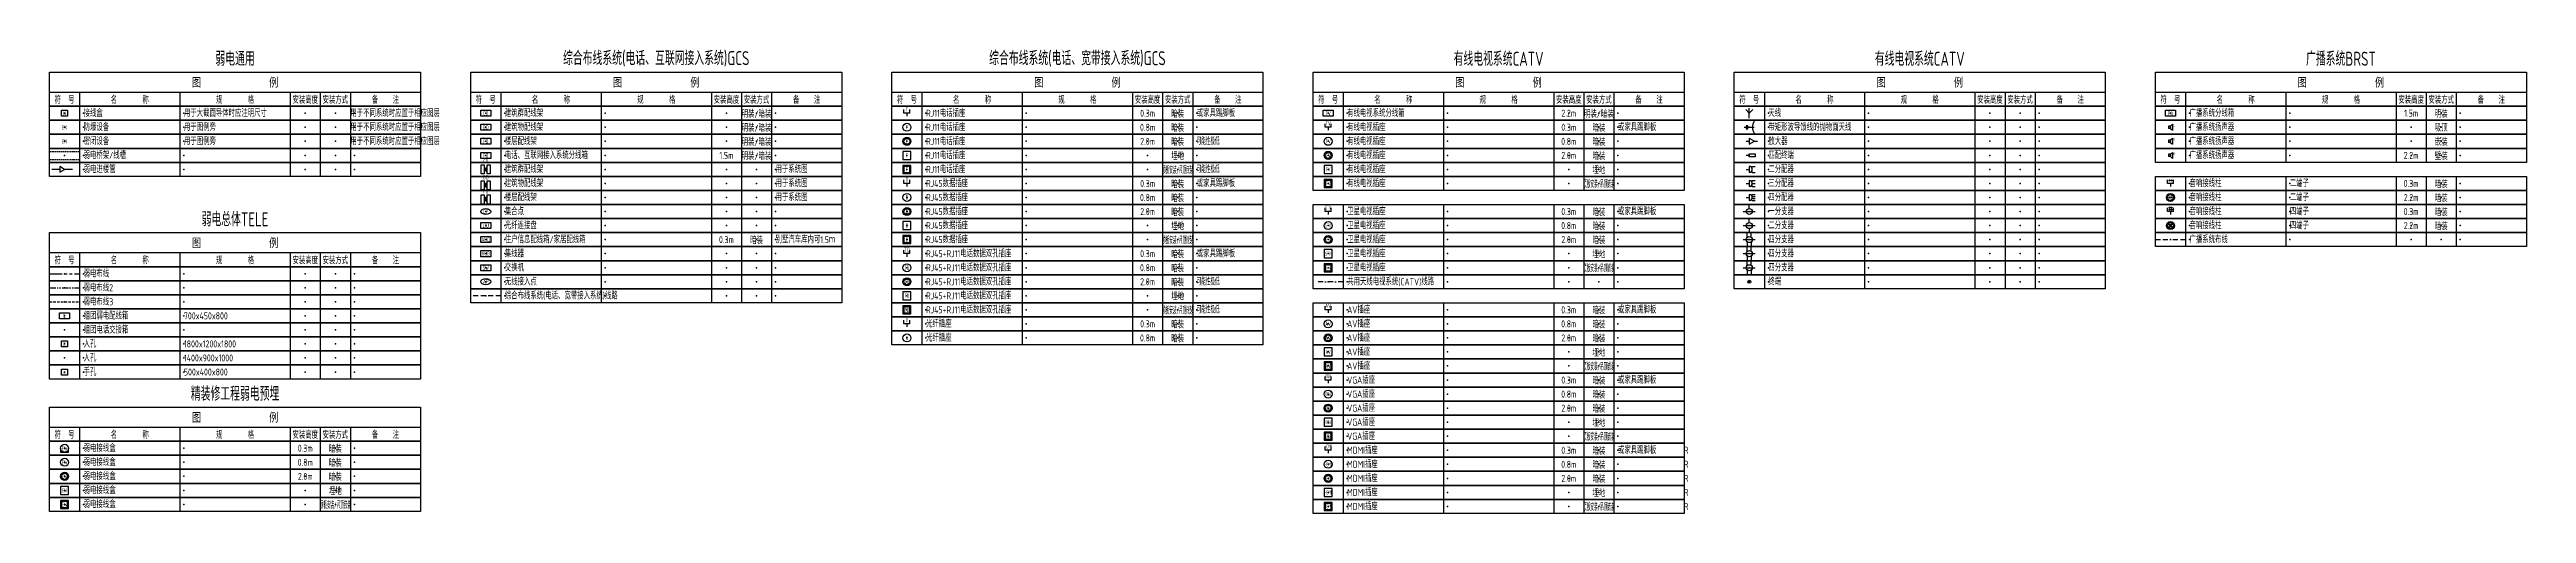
# Model space of a CAD drawing. Header units: millimetres. Extents: x -1040173 to 349982, y -145921 to 298175.
# Drawn here: x -587118 to -463618, y -104386 to -81261 of the extents above; entities that cross this region are included whole.
import ezdxf
from ezdxf.enums import TextEntityAlignment as Align

# ---------------------------------------------------------------- set-up
doc = ezdxf.new("R2010")
doc.units = ezdxf.units.MM
doc.header["$LTSCALE"] = 500
doc.header["$MEASUREMENT"] = 0
for name, pattern in [('BORDER', [1.75, 0.5, -0.25, 0.5, -0.25, 0, -0.25]), ('DASHDOT', [1, 0.5, -0.25, 0, -0.25]), ('DASHED', [0.75, 0.5, -0.25]), ('HIDDEN', [0.375, 0.25, -0.125]), ('HIDDEN2', [0.1875, 0.125, -0.0625]), ('PHANTOM', [2.5, 1.25, -0.25, 0.25, -0.25, 0.25, -0.25]), ('PHANTOM2', [1.25, 0.625, -0.125, 0.125, -0.125, 0.125, -0.125])]:
    doc.linetypes.add(name, pattern=pattern)
doc.layers.get('0').update_dxf_attribs({"color": 255, "linetype": 'CONTINUOUS'})
for name, color, linetype in [('E-BRST-DEVC', 3, 'CONTINUOUS'), ('E-BRST-WIRE', 2, 'BORDER'), ('E-CATV-DEVC', 3, 'CONTINUOUS'), ('E-CATV-EQPM', 3, 'CONTINUOUS'), ('E-CATV-WIRE', 4, 'DASHDOT'), ('E-GCS-DEVC', 3, 'CONTINUOUS'), ('E-GCS-EQPM', 3, 'CONTINUOUS'), ('E-GCS-WIRE', 4, 'DASHED'), ('E-IAS-EQPM', 2, 'CONTINUOUS'), ('E-REQU-EMBD', 90, 'CONTINUOUS'), ('E-TELE-CMTB', 3, 'HIDDEN2'), ('E-TELE-DEVC', 3, 'CONTINUOUS'), ('E-TELE-EQPM', 3, 'CONTINUOUS'), ('E-TELE-WELL', 42, 'CONTINUOUS'), ('E-TELE-WIRE', 4, 'PHANTOM'), ('E-TELE-WIRE2', 4, 'PHANTOM2'), ('E-TELE-WIRE3', 4, 'HIDDEN'), ('E-UNIV-DIAG', 2, 'CONTINUOUS'), ('E-UNIV-EL', 140, 'CONTINUOUS'), ('E-UNIV-NOTE', 6, 'CONTINUOUS'), ('E-VSCS-DEVC', 3, 'CONTINUOUS')]:
    doc.layers.add(name, color=color, linetype=linetype)
doc.styles.add('TH-STYLE3', font='tssdeng.shx', dxfattribs={"width": 0.7, "bigfont": 'tssdchn.shx'})

msp = doc.modelspace()

# ---------------------------------------------------------------- texts
at = {"layer": 'E-TELE-DEVC', "style": 'TH-STYLE3', "width": 0.7}
for s, p in [('EX', (-586368, -85136)), ('EN', (-586368, -85836))]:
    msp.add_text(s, height=200, dxfattribs=at).set_placement(p, align=Align.MIDDLE)
at = {"layer": 'E-UNIV-NOTE', "style": 'TH-STYLE3'}
for s, height, width, p in [('弱电通用', 700, 0.7, (-577868, -81686)), ('综合布线系统(电话、互联网接入系统)GCS', 700, 0.7, (-556868, -81686)), ('综合布线系统(电话、宽带接入系统)GCS', 700, 0.7, (-535868, -81686)), ('有线电视系统CATV', 700, 0.7, (-514868, -81686)), ('有线电视系统CATV', 700, 0.7, (-493868, -81686)), ('广播系统BRST', 700, 0.7, (-472868, -81686)), ('明装/暗装', 350, 0.7, (-551868, -84436)), ('明装/暗装', 350, 0.7, (-551868, -85136)), ('0.8m', 350, 0.7, (-532368, -85136)), ('0.3m', 350, 0.7, (-532368, -84436)), ('暗装', 350, 0.7, (-530868, -84436)), ('暗装', 350, 0.7, (-530868, -85136)), ('0.3m', 350, 0.7, (-511368, -85136)), ('2.2m', 350, 0.7, (-511368, -84436)), ('明装/暗装', 350, 0.7, (-509868, -84436)), ('暗装', 350, 0.7, (-509868, -85136)), ('1.5m', 350, 0.7, (-469368, -84436)), ('吸顶', 350, 0.7, (-467868, -85136)), ('明装', 350, 0.7, (-467868, -84436)), ('1.5m', 350, 0.7, (-553368, -86536)), ('明装/暗装', 350, 0.7, (-551868, -85836)), ('明装/暗装', 350, 0.7, (-551868, -86536)), ('2.0m', 350, 0.7, (-532368, -85836)), ('埋地', 350, 0.7, (-530868, -86536)), ('暗装', 350, 0.7, (-530868, -85836)), ('0.8m', 350, 0.7, (-511368, -85836)), ('2.0m', 350, 0.7, (-511368, -86536)), ('暗装', 350, 0.7, (-509868, -85836)), ('暗装', 350, 0.7, (-509868, -86536)), ('嵌装', 350, 0.7, (-467868, -85836)), ('顶板安装/吊顶嵌装', 350, 0.4, (-530868, -87236)), ('埋地', 350, 0.7, (-509868, -87236)), ('0.8m', 350, 0.7, (-532368, -88636)), ('0.3m', 350, 0.7, (-532368, -87936)), ('暗装', 350, 0.7, (-530868, -87936)), ('暗装', 350, 0.7, (-530868, -88636)), ('顶板安装/吊顶嵌装', 350, 0.4, (-509868, -87936)), ('0.3m', 350, 0.7, (-469368, -87936)), ('2.2m', 350, 0.7, (-469368, -88636)), ('暗装', 350, 0.7, (-467868, -87936)), ('暗装', 350, 0.7, (-467868, -88636)), ('弱电总体TELE', 700, 0.7, (-577868, -89686)), ('2.0m', 350, 0.7, (-532368, -89336)), ('埋地', 350, 0.7, (-530868, -90036)), ('暗装', 350, 0.7, (-530868, -89336)), ('0.8m', 350, 0.7, (-511368, -90036)), ('0.3m', 350, 0.7, (-511368, -89336)), ('暗装', 350, 0.7, (-509868, -89336)), ('暗装', 350, 0.7, (-509868, -90036)), ('0.3m', 350, 0.7, (-469368, -89336)), ('2.2m', 350, 0.7, (-469368, -90036)), ('暗装', 350, 0.7, (-467868, -89336)), ('暗装', 350, 0.7, (-467868, -90036)), ('0.3m', 350, 0.7, (-553368, -90736)), ('暗装', 350, 0.7, (-551868, -90736)), ('0.3m', 350, 0.7, (-532368, -91436)), ('顶板安装/吊顶嵌装', 350, 0.4, (-530868, -90736)), ('暗装', 350, 0.7, (-530868, -91436)), ('2.0m', 350, 0.7, (-511368, -90736)), ('埋地', 350, 0.7, (-509868, -91436)), ('暗装', 350, 0.7, (-509868, -90736)), ('0.8m', 350, 0.7, (-532368, -92136)), ('暗装', 350, 0.7, (-530868, -92136)), ('顶板安装/吊顶嵌装', 350, 0.4, (-509868, -92136)), ('2.0m', 350, 0.7, (-532368, -92836)), ('埋地', 350, 0.7, (-530868, -93536)), ('暗装', 350, 0.7, (-530868, -92836)), ('0.3m', 350, 0.7, (-532368, -94936)), ('顶板安装/吊顶嵌装', 350, 0.4, (-530868, -94236)), ('暗装', 350, 0.7, (-530868, -94936)), ('0.8m', 350, 0.7, (-511368, -94936)), ('0.3m', 350, 0.7, (-511368, -94236)), ('暗装', 350, 0.7, (-509868, -94236)), ('暗装', 350, 0.7, (-509868, -94936)), ('0.8m', 350, 0.7, (-532368, -95636)), ('暗装', 350, 0.7, (-530868, -95636)), ('2.0m', 350, 0.7, (-511368, -95636)), ('埋地', 350, 0.7, (-509868, -96336)), ('暗装', 350, 0.7, (-509868, -95636)), ('0.3m', 350, 0.7, (-511368, -97736)), ('顶板安装/吊顶嵌装', 350, 0.4, (-509868, -97036)), ('暗装', 350, 0.7, (-509868, -97736)), ('精装修工程弱电预埋', 700, 0.7, (-577868, -98386)), ('0.8m', 350, 0.7, (-511368, -98436)), ('暗装', 350, 0.7, (-509868, -98436)), ('2.0m', 350, 0.7, (-511368, -99136)), ('埋地', 350, 0.7, (-509868, -99836)), ('暗装', 350, 0.7, (-509868, -99136)), ('0.3m', 350, 0.7, (-574368, -101136)), ('暗装', 350, 0.7, (-572868, -101136)), ('0.3m', 350, 0.7, (-511368, -101236)), ('顶板安装/吊顶嵌装', 350, 0.4, (-509868, -100536)), ('暗装', 350, 0.7, (-509868, -101236)), ('R', 350, 0.7, (-505518, -101236)), ('0.8m', 350, 0.7, (-574368, -101836)), ('2.0m', 350, 0.7, (-574368, -102536)), ('暗装', 350, 0.7, (-572868, -101836)), ('暗装', 350, 0.7, (-572868, -102536)), ('0.8m', 350, 0.7, (-511368, -101936)), ('2.0m', 350, 0.7, (-511368, -102636)), ('暗装', 350, 0.7, (-509868, -101936)), ('暗装', 350, 0.7, (-509868, -102636)), ('R', 350, 0.7, (-505518, -101936)), ('R', 350, 0.7, (-505518, -102636)), ('埋地', 350, 0.7, (-572868, -103236)), ('埋地', 350, 0.7, (-509868, -103336)), ('R', 350, 0.7, (-505518, -103336)), ('顶板安装/吊顶嵌装', 350, 0.4, (-572868, -103936)), ('顶板安装/吊顶嵌装', 350, 0.4, (-509868, -104036)), ('R', 350, 0.7, (-505518, -104036))]:
    msp.add_text(s, height=height, dxfattribs=dict(at, width=width)).set_placement(p, align=Align.MIDDLE)
for s, width, p in [('接线盒', 0.7, (-585418, -84436)), ('防爆设备', 0.7, (-585418, -85136)), ('RJ11电话插座', 0.7, (-543418, -84436)), ('RJ11电话插座', 0.7, (-543418, -85136)), ('或家具踢脚板', 0.7, (-529918, -84436)), ('或家具踢脚板', 0.7, (-508918, -85136)), ('广播系统扬声器', 0.7, (-480418, -85136)), ('密闭设备', 0.7, (-585418, -85836)), ('弱电桥架/线槽', 0.7, (-585418, -86536)), ('RJ11电话插座', 0.7, (-543418, -85836)), ('RJ11电话插座', 0.7, (-543418, -86536)), ('可能性极低', 0.5, (-529918, -85836)), ('广播系统扬声器', 0.7, (-480418, -85836)), ('广播系统扬声器', 0.7, (-480418, -86536)), ('弱电进楼管', 0.7, (-585418, -87236)), ('用于系统图', 0.7, (-550918, -87236)), ('RJ11电话插座', 0.7, (-543418, -87236)), ('可能性极低', 0.5, (-529918, -87236)), ('用于系统图', 0.7, (-550918, -87936)), ('用于系统图', 0.7, (-550918, -88636)), ('或家具踢脚板', 0.7, (-529918, -87936)), ('音响接线柱', 0.7, (-480418, -87936)), ('音响接线柱', 0.7, (-480418, -88636)), ('二端子', 0.7, (-475418, -87936)), ('二端子', 0.7, (-475418, -88636)), ('或家具踢脚板', 0.7, (-508918, -89336)), ('音响接线柱', 0.7, (-480418, -89336)), ('音响接线柱', 0.7, (-480418, -90036)), ('四端子', 0.7, (-475418, -89336)), ('四端子', 0.7, (-475418, -90036)), ('别墅汽车库内可1.5ｍ', 0.7, (-550918, -90736)), ('或家具踢脚板', 0.7, (-529918, -91436)), ('弱电布线', 0.7, (-585418, -92436)), ('可能性极低', 0.5, (-529918, -92836)), ('共用天线电视系统(CATV)线路', 0.7, (-522418, -92836)), ('弱电布线2', 0.7, (-585418, -93136)), ('弱电布线3', 0.7, (-585418, -93836)), ('综合布线系统(电话、宽带接入系统)线路', 0.7, (-564418, -93536)), ('组团弱电配线箱', 0.7, (-585418, -94536)), ('组团电话交接箱', 0.7, (-585418, -95236)), ('700x450x800', 0.7, (-580418, -94536)), ('可能性极低', 0.5, (-529918, -94236)), ('或家具踢脚板', 0.7, (-508918, -94236)), ('人孔', 0.7, (-585418, -95936)), ('1800x1200x1800', 0.7, (-580418, -95936)), ('人孔', 0.7, (-585418, -96636)), ('手孔', 0.7, (-585418, -97336)), ('1400x900x1000', 0.7, (-580418, -96636)), ('500x400x800', 0.7, (-580418, -97336)), ('或家具踢脚板', 0.7, (-508918, -97736)), ('或家具踢脚板', 0.7, (-508918, -101236))]:
    msp.add_text(s, height=350, dxfattribs=dict(at, width=width)).set_placement(p, align=Align.MIDDLE_LEFT)
at = {"layer": 'E-UNIV-NOTE', "color": 1, "style": 'TH-STYLE3', "width": 0.7}
for s, p in [('用于大截面导体时应注明尺寸', (-580418, -84436)), ('用于图例旁', (-580418, -85136)), ('用于不同系统时应置于相应图层', (-572118, -84436)), ('用于不同系统时应置于相应图层', (-572118, -85136)), ('用于图例旁', (-580418, -85836)), ('用于不同系统时应置于相应图层', (-572118, -85836))]:
    msp.add_text(s, height=350, dxfattribs=at).set_placement(p, align=Align.MIDDLE_LEFT)
at = {"layer": 'E-UNIV-NOTE', "linetype": 'Continuous', "style": 'TH-STYLE3', "width": 0.7}
for s, p in [('建筑群配线架', (-564418, -84436)), ('建筑物配线架', (-564418, -85136)), ('有线电视系统分线箱', (-522418, -84436)), ('有线电视插座', (-522418, -85136)), ('天线', (-501418, -84436)), ('带矩形波导馈线的抛物面天线', (-501418, -85136)), ('广播系统分线箱', (-480418, -84436)), ('楼层配线架', (-564418, -85836)), ('电话、互联网接入系统分线箱', (-564418, -86536)), ('有线电视插座', (-522418, -85836)), ('有线电视插座', (-522418, -86536)), ('放大器', (-501418, -85836)), ('匹配终端', (-501418, -86536)), ('建筑群配线架', (-564418, -87236)), ('有线电视插座', (-522418, -87236)), ('二分配器', (-501418, -87236)), ('楼层配线架', (-564418, -88636)), ('建筑物配线架', (-564418, -87936)), ('RJ45数据插座', (-543418, -87936)), ('RJ45数据插座', (-543418, -88636)), ('有线电视插座', (-522418, -87936)), ('三分配器', (-501418, -87936)), ('四分配器', (-501418, -88636)), ('集合点', (-564418, -89336)), ('光纤连接盘', (-564418, -90036)), ('RJ45数据插座', (-543418, -89336)), ('RJ45数据插座', (-543418, -90036)), ('卫星电视插座', (-522418, -89336)), ('卫星电视插座', (-522418, -90036)), ('一分支器', (-501418, -89336)), ('二分支器', (-501418, -90036)), ('集线器', (-564418, -91436)), ('住户信息配线箱/家居配线箱', (-564418, -90736)), ('RJ45数据插座', (-543418, -90736)), ('RJ45+RJ11电话数据双孔插座', (-543418, -91436)), ('卫星电视插座', (-522418, -90736)), ('卫星电视插座', (-522418, -91436)), ('四分支器', (-501418, -90736)), ('四分支器', (-501418, -91436)), ('广播系统布线', (-480418, -90736)), ('无线接入点', (-564418, -92836)), ('交换机', (-564418, -92136)), ('RJ45+RJ11电话数据双孔插座', (-543418, -92136)), ('RJ45+RJ11电话数据双孔插座', (-543418, -92836)), ('卫星电视插座', (-522418, -92136)), ('终端', (-501418, -92836)), ('四分支器', (-501418, -92136)), ('RJ45+RJ11电话数据双孔插座', (-543418, -93536)), ('光纤插座', (-543418, -94936)), ('RJ45+RJ11电话数据双孔插座', (-543418, -94236)), ('AV插座', (-522418, -94236)), ('AV插座', (-522418, -94936)), ('光纤插座', (-543418, -95636)), ('AV插座', (-522418, -95636)), ('AV插座', (-522418, -96336)), ('AV插座', (-522418, -97036)), ('VGA插座', (-522418, -97736)), ('VGA插座', (-522418, -98436)), ('VGA插座', (-522418, -99136)), ('VGA插座', (-522418, -99836)), ('弱电接线盒', (-585418, -101136)), ('VGA插座', (-522418, -100536)), ('MDMI插座', (-522418, -101236)), ('弱电接线盒', (-585418, -101836)), ('弱电接线盒', (-585418, -102536)), ('MDMI插座', (-522418, -101936)), ('MDMI插座', (-522418, -102636)), ('弱电接线盒', (-585418, -103236)), ('弱电接线盒', (-585418, -103936)), ('MDMI插座', (-522418, -103336)), ('MDMI插座', (-522418, -104036))]:
    msp.add_text(s, height=350, dxfattribs=at).set_placement(p, align=Align.MIDDLE_LEFT)
for s, p in [('2.2m', (-469368, -86536)), ('壁装', (-467868, -86536))]:
    msp.add_text(s, height=350, dxfattribs=at).set_placement(p, align=Align.MIDDLE)

# ---------------------------------------------------------------- blocks, each defined once
blk = doc.blocks.new('E-BKTS2')
for p, q in [((0, 0), (185, 0)), ((0, -7), (0, 0)), ((185, 0), (185, -7)), ((185, -7), (0, -7))]:
    blk.add_line(p, q)
at = {"linetype": 'Continuous'}
for p, q in [((15, 0), (15, -7)), ((65, 0), (65, -7)), ((120, 0), (120, -7)), ((135, 0), (135, -7)), ((150, 0), (150, -7))]:
    blk.add_line(p, q, dxfattribs=at)
for p in [(7.5, -3.5), (17, -3.5), (67, -3.5), (127.5, -3.5), (142.5, -3.5), (152, -3.5)]:
    blk.add_point(p, dxfattribs=at)
blk = doc.blocks.new('E-BESITE01')
blk.add_lwpolyline([(-2.5, -1.5), (-2.5, 1.5), (2.5, 1.5), (2.5, -1.5)], close=True)
at = {"layer": 'E-UNIV-EL', "style": 'TH-STYLE3', "width": 0.7}
blk.add_attdef('BOX', text='', height=2, dxfattribs=at).set_placement((0, 0), align=Align.MIDDLE)
blk = doc.blocks.new('E-BESITE11')
blk.add_lwpolyline([(-1.5, -1.5), (-1.5, 1.5), (1.5, 1.5), (1.5, -1.5)], close=True)
at = {"layer": 'E-UNIV-EL', "style": 'TH-STYLE3', "width": 0.7}
blk.add_attdef('FUNCTION', text='', height=2, dxfattribs=at).set_placement((0, 0), align=Align.MIDDLE)
blk = doc.blocks.new('E-BESITE11-1')
blk.add_lwpolyline([(-1.5, -1.5), (-1.5, 1.5), (1.5, 1.5), (1.5, -1.5)], close=True)
at = {"layer": 'E-UNIV-EL', "style": 'TH-STYLE3', "width": 0.7}
blk.add_attdef('FUNCTION', text='', height=2, dxfattribs=at).set_placement((0, 0), align=Align.MIDDLE)
blk = doc.blocks.new('E-BKTS1')
blk.add_line((0, -10), (185, -10))
at = {"linetype": 'Continuous'}
for p, q in [((15, -10), (15, -17)), ((65, -10), (65, -17)), ((120, -10), (120, -17)), ((135, -10), (135, -17)), ((150, -10), (150, -17))]:
    blk.add_line(p, q, dxfattribs=at)
blk.add_lwpolyline([(0, 0), (185, 0), (185, -17), (0, -17)], close=True)
at = {"layer": 'E-UNIV-NOTE', "linetype": 'Continuous', "style": 'TH-STYLE3', "width": 0.7}
for s, p in [('符  号', (7.5, -13.5)), ('名       称', (40, -13.5)), ('规       格', (92.5, -13.5)), ('备    注', (167.5, -13.5))]:
    blk.add_text(s, height=3.5, dxfattribs=at).set_placement(p, align=Align.MIDDLE)
at = {"layer": 'E-UNIV-NOTE', "style": 'TH-STYLE3', "width": 0.7}
for s, height, p in [('图                例', 5, (92.5, -5)), ('安装高度', 3.5, (127.5, -13.5)), ('安装方式', 3.5, (142.5, -13.5))]:
    blk.add_text(s, height=height, dxfattribs=at).set_placement(p, align=Align.MIDDLE)
blk = doc.blocks.new('E-BTELE90')
blk.add_lwpolyline([(-2, 0), (-2, -2), (2, -2), (2, 0)])
blk.add_circle((0, 0), 2)
at = {"layer": 'E-UNIV-EL', "style": 'TH-STYLE3', "width": 0.7}
blk.add_attdef('SOCKET', text='', height=2, dxfattribs=at).set_placement((0, 0), align=Align.MIDDLE)
blk = doc.blocks.new('E-BTELE91')
blk.add_circle((0, 0), 2)
at = {"layer": 'E-UNIV-EL', "style": 'TH-STYLE3', "width": 0.7}
blk.add_attdef('SOCKET', text='', height=2, dxfattribs=at).set_placement((0, 0), align=Align.MIDDLE)
blk = doc.blocks.new('E-BTELE91-1')
blk.add_circle((0, 0), 2)
at = {"layer": 'E-UNIV-EL'}
blk.add_circle((0, 0), 1.5, dxfattribs=at)
at = {"layer": 'E-UNIV-EL', "style": 'TH-STYLE3', "width": 0.7}
blk.add_attdef('SOCKET', text='', height=2, dxfattribs=at).set_placement((0, 0), align=Align.MIDDLE)
blk = doc.blocks.new('E-BTELE91-2')
blk.add_lwpolyline([(-2, 2), (-2, -2), (2, -2), (2, 2)], close=True)
at = {"layer": 'E-UNIV-EL', "style": 'TH-STYLE3', "width": 0.6}
blk.add_attdef('SOCKET', text='', height=2, dxfattribs=at).set_placement((0, 0), align=Align.MIDDLE)
blk = doc.blocks.new('E-BTELE91-3')
blk.add_lwpolyline([(-2, 2), (-2, -2), (2, -2), (2, 2)], close=True)
at = {"layer": 'E-UNIV-EL'}
blk.add_lwpolyline([(-1.5, 1.5), (-1.5, -1.5), (1.5, -1.5), (1.5, 1.5)], close=True, dxfattribs=at)
at = {"layer": 'E-UNIV-EL', "style": 'TH-STYLE3', "width": 0.7}
blk.add_attdef('SOCKET', text='', height=2, dxfattribs=at).set_placement((0, 0), align=Align.MIDDLE)
blk = doc.blocks.new('E-BCABLE01')
for p, q in [((0, 0), (2, 0)), ((3.2, 0), (5.2, 0))]:
    blk.add_line(p, q)
blk.add_lwpolyline([(3.2, -0.69), (3.2, 0.69), (2, 0)], close=True)
blk = doc.blocks.new('E-BS001')
blk.add_lwpolyline([(-1.5, -1.5), (-1.5, 1.5), (1.5, 1.5), (1.5, -1.5)], close=True)
at = {"layer": 'E-UNIV-EL', "style": 'TH-STYLE3', "width": 0.7}
blk.add_attdef('SOCKET', text='', height=2, dxfattribs=at).set_placement((0, 0), align=Align.MIDDLE)
blk = doc.blocks.new('E-BGC001')
blk.add_lwpolyline([(-2.5, -1.5), (-2.5, 1.5), (2.5, 1.5), (2.5, -1.5)], close=True)
at = {"layer": 'E-UNIV-EL', "style": 'TH-STYLE3', "width": 0.7}
blk.add_attdef('BOX', text='', height=2, dxfattribs=at).set_placement((0, 0), align=Align.MIDDLE)
blk = doc.blocks.new('E-BGC002')
blk.add_lwpolyline([(-2.5, -1.5), (-2.5, 1.5), (2.5, 1.5), (2.5, -1.5)], close=True)
at = {"layer": 'E-UNIV-EL', "style": 'TH-STYLE3', "width": 0.7}
blk.add_attdef('BOX', text='', height=2, dxfattribs=at).set_placement((0, 0), align=Align.MIDDLE)
blk = doc.blocks.new('E-BGC003')
blk.add_lwpolyline([(-2.5, -1.5), (-2.5, 1.5), (2.5, 1.5), (2.5, -1.5)], close=True)
at = {"layer": 'E-UNIV-EL', "style": 'TH-STYLE3', "width": 0.7}
blk.add_attdef('BOX', text='', height=2, dxfattribs=at).set_placement((0, 0), align=Align.MIDDLE)
blk = doc.blocks.new('E-BGC012')
for p, q in [((-0.75, 1.5), (0.75, -1.5)), ((0.75, 1.5), (-0.75, -1.5))]:
    blk.add_line(p, q)
for points in [[(-0.75, -2.25), (-2.25, -2.25), (-2.25, 2.25), (-0.75, 2.25)], [(2.25, -2.25), (0.75, -2.25), (0.75, 2.25), (2.25, 2.25)]]:
    blk.add_lwpolyline(points, close=True)
at = {"layer": 'E-UNIV-EL', "style": 'TH-STYLE3', "width": 0.7}
blk.add_attdef('BOX', text='', height=2, dxfattribs=at).set_placement((0, 4), align=Align.MIDDLE)
blk = doc.blocks.new('E-BGC013')
for p, q in [((-0.75, 1.5), (0.75, -1.5)), ((0.75, 1.5), (-0.75, -1.5))]:
    blk.add_line(p, q)
for points in [[(-0.75, -2.25), (-2.25, -2.25), (-2.25, 2.25), (-0.75, 2.25)], [(2.25, -2.25), (0.75, -2.25), (0.75, 2.25), (2.25, 2.25)]]:
    blk.add_lwpolyline(points, close=True)
at = {"layer": 'E-UNIV-EL', "style": 'TH-STYLE3', "width": 0.7}
blk.add_attdef('BOX', text='', height=2, dxfattribs=at).set_placement((0, 4), align=Align.MIDDLE)
blk = doc.blocks.new('E-BGC021')
blk.add_lwpolyline([(-2.5, -1.5), (-2.5, 1.5), (2.5, 1.5), (2.5, -1.5)], close=True)
at = {"layer": 'E-UNIV-EL', "style": 'TH-STYLE3', "width": 0.7}
blk.add_attdef('BOX', text='', height=2, dxfattribs=at).set_placement((0, 0), align=Align.MIDDLE)
blk = doc.blocks.new('E-BGC022')
blk.add_lwpolyline([(-2.5, -1.5), (-2.5, 1.5), (2.5, 1.5), (2.5, -1.5)], close=True)
at = {"layer": 'E-UNIV-EL', "style": 'TH-STYLE3', "width": 0.7}
blk.add_attdef('BOX', text='', height=2, dxfattribs=at).set_placement((0, 0), align=Align.MIDDLE)
blk = doc.blocks.new('E-BGC023')
blk.add_ellipse((0, 0), major_axis=(-2.5, 0), ratio=0.6)
at = {"layer": 'E-UNIV-EL', "style": 'TH-STYLE3', "width": 0.7}
blk.add_attdef('BOX', text='', height=2, dxfattribs=at).set_placement((0, 0), align=Align.MIDDLE)
blk = doc.blocks.new('E-BGC004')
blk.add_ellipse((0, 0), major_axis=(-2.5, 0), ratio=0.6)
at = {"layer": 'E-UNIV-EL', "style": 'TH-STYLE3', "width": 0.7}
blk.add_attdef('BOX', text='', height=2, dxfattribs=at).set_placement((0, 0), align=Align.MIDDLE)
blk = doc.blocks.new('E-BGC006')
blk.add_lwpolyline([(-2.5, -1.5), (-2.5, 1.5), (2.5, 1.5), (2.5, -1.5)], close=True)
at = {"layer": 'E-UNIV-EL', "style": 'TH-STYLE3', "width": 0.7}
blk.add_attdef('BOX', text='', height=2, dxfattribs=at).set_placement((0, 0), align=Align.MIDDLE)
blk = doc.blocks.new('E-BGC005')
blk.add_lwpolyline([(-2.5, -1.5), (-2.5, 1.5), (2.5, 1.5), (2.5, -1.5)], close=True)
at = {"layer": 'E-UNIV-EL', "style": 'TH-STYLE3', "width": 0.7}
blk.add_attdef('BOX', text='', height=2, dxfattribs=at).set_placement((0, 0), align=Align.MIDDLE)
blk = doc.blocks.new('E-BGC011')
for p, q in [((-0.75, 1.5), (0.75, -1.5)), ((0.75, 1.5), (-0.75, -1.5))]:
    blk.add_line(p, q)
for points in [[(-0.75, -2.25), (-2.25, -2.25), (-2.25, 2.25), (-0.75, 2.25)], [(2.25, -2.25), (0.75, -2.25), (0.75, 2.25), (2.25, 2.25)]]:
    blk.add_lwpolyline(points, close=True)
at = {"layer": 'E-UNIV-EL', "style": 'TH-STYLE3', "width": 0.7}
blk.add_attdef('BOX', text='', height=2, dxfattribs=at).set_placement((0, 4), align=Align.MIDDLE)
blk = doc.blocks.new('E-BGC13')
blk.add_circle((0, 0), 2)
at = {"layer": 'E-UNIV-EL', "style": 'TH-STYLE3', "width": 0.6}
blk.add_attdef('SOCKET', text='', height=2, dxfattribs=at).set_placement((0, 0), align=Align.MIDDLE)
blk = doc.blocks.new('E-BGC12')
blk.add_circle((0, 0), 2)
at = {"layer": 'E-UNIV-EL', "style": 'TH-STYLE3', "width": 0.6}
blk.add_attdef('SOCKET', text='', height=2, dxfattribs=at).set_placement((0, 0), align=Align.MIDDLE)
blk = doc.blocks.new('E-BGC11')
blk.add_circle((0, 0), 2)
at = {"layer": 'E-UNIV-EL', "style": 'TH-STYLE3', "width": 0.7}
blk.add_attdef('SOCKET', text='', height=2, dxfattribs=at).set_placement((0, 0), align=Align.MIDDLE)
blk = doc.blocks.new('E-BGC13-1')
blk.add_circle((0, 0), 2)
at = {"layer": 'E-UNIV-EL'}
blk.add_circle((0, 0), 1.5, dxfattribs=at)
at = {"layer": 'E-UNIV-EL', "style": 'TH-STYLE3', "width": 0.6}
blk.add_attdef('SOCKET', text='', height=2, dxfattribs=at).set_placement((0, 0), align=Align.MIDDLE)
blk = doc.blocks.new('E-BGC12-1')
blk.add_circle((0, 0), 2)
at = {"layer": 'E-UNIV-EL'}
blk.add_circle((0, 0), 1.5, dxfattribs=at)
at = {"layer": 'E-UNIV-EL', "style": 'TH-STYLE3', "width": 0.6}
blk.add_attdef('SOCKET', text='', height=2, dxfattribs=at).set_placement((0, 0), align=Align.MIDDLE)
blk = doc.blocks.new('E-BGC11-1')
blk.add_circle((0, 0), 2)
at = {"layer": 'E-UNIV-EL'}
blk.add_circle((0, 0), 1.5, dxfattribs=at)
at = {"layer": 'E-UNIV-EL', "style": 'TH-STYLE3', "width": 0.7}
blk.add_attdef('SOCKET', text='', height=2, dxfattribs=at).set_placement((0, 0), align=Align.MIDDLE)
blk = doc.blocks.new('E-BGC13-2')
blk.add_lwpolyline([(-2, 2), (-2, -2), (2, -2), (2, 2)], close=True)
at = {"layer": 'E-UNIV-EL', "style": 'TH-STYLE3', "width": 0.6}
blk.add_attdef('SOCKET', text='', height=2, dxfattribs=at).set_placement((0, 0), align=Align.MIDDLE)
blk = doc.blocks.new('E-BGC12-2')
blk.add_lwpolyline([(-2, 2), (-2, -2), (2, -2), (2, 2)], close=True)
at = {"layer": 'E-UNIV-EL', "style": 'TH-STYLE3', "width": 0.6}
blk.add_attdef('SOCKET', text='', height=2, dxfattribs=at).set_placement((0, 0), align=Align.MIDDLE)
blk = doc.blocks.new('E-BGC11-2')
blk.add_lwpolyline([(-2, 2), (-2, -2), (2, -2), (2, 2)], close=True)
at = {"layer": 'E-UNIV-EL', "style": 'TH-STYLE3', "width": 0.6}
blk.add_attdef('SOCKET', text='', height=2, dxfattribs=at).set_placement((0, 0), align=Align.MIDDLE)
blk = doc.blocks.new('E-BGC10')
for p, q in [((-1.5, 1.5), (-1.5, 3.3)), ((1.5, 1.5), (-1.5, 1.5)), ((0, 1.5), (0, 0)), ((1.5, 1.5), (1.5, 3.3))]:
    blk.add_line(p, q)
at = {"layer": 'E-UNIV-EL', "style": 'TH-STYLE3', "width": 0.7}
blk.add_attdef('SOCKET', text='', height=2, dxfattribs=at).set_placement((0, 3.5), align=Align.MIDDLE)
blk = doc.blocks.new('E-BGC20')
for p, q in [((-1.5, 1.5), (-1.5, 3.3)), ((1.5, 1.5), (-1.5, 1.5)), ((0, 1.5), (0, 0)), ((1.5, 1.5), (1.5, 3.3))]:
    blk.add_line(p, q)
at = {"layer": 'E-UNIV-EL', "style": 'TH-STYLE3', "width": 0.7}
blk.add_attdef('SOCKET', text='', height=2, dxfattribs=at).set_placement((0, 3.5), align=Align.MIDDLE)
blk = doc.blocks.new('E-BGC30')
for p, q in [((-1.5, 1.5), (-1.5, 3.3)), ((1.5, 1.5), (-1.5, 1.5)), ((0, 1.5), (0, 0)), ((1.5, 1.5), (1.5, 3.3))]:
    blk.add_line(p, q)
at = {"layer": 'E-UNIV-EL', "style": 'TH-STYLE3', "width": 0.7}
blk.add_attdef('SOCKET', text='', height=2, dxfattribs=at).set_placement((0, 3.5), align=Align.MIDDLE)
blk = doc.blocks.new('E-BGC11-3')
blk.add_lwpolyline([(-2, 2), (-2, -2), (2, -2), (2, 2)], close=True)
at = {"layer": 'E-UNIV-EL'}
blk.add_lwpolyline([(-1.5, 1.5), (-1.5, -1.5), (1.5, -1.5), (1.5, 1.5)], close=True, dxfattribs=at)
at = {"layer": 'E-UNIV-EL', "style": 'TH-STYLE3', "width": 0.7}
blk.add_attdef('SOCKET', text='', height=2, dxfattribs=at).set_placement((0, 0), align=Align.MIDDLE)
blk = doc.blocks.new('E-BGC12-3')
blk.add_lwpolyline([(-2, 2), (-2, -2), (2, -2), (2, 2)], close=True)
at = {"layer": 'E-UNIV-EL'}
blk.add_lwpolyline([(-1.5, 1.5), (-1.5, -1.5), (1.5, -1.5), (1.5, 1.5)], close=True, dxfattribs=at)
at = {"layer": 'E-UNIV-EL', "style": 'TH-STYLE3', "width": 0.6}
blk.add_attdef('SOCKET', text='', height=2, dxfattribs=at).set_placement((0, 0), align=Align.MIDDLE)
blk = doc.blocks.new('E-BGC13-3')
blk.add_lwpolyline([(-2, 2), (-2, -2), (2, -2), (2, 2)], close=True)
at = {"layer": 'E-UNIV-EL'}
blk.add_lwpolyline([(-1.5, 1.5), (-1.5, -1.5), (1.5, -1.5), (1.5, 1.5)], close=True, dxfattribs=at)
at = {"layer": 'E-UNIV-EL', "style": 'TH-STYLE3', "width": 0.6}
blk.add_attdef('SOCKET', text='', height=2, dxfattribs=at).set_placement((0, 0), align=Align.MIDDLE)
blk = doc.blocks.new('E-BGC140')
for p, q in [((-1.5, 1.5), (-1.5, 3.3)), ((1.5, 1.5), (-1.5, 1.5)), ((0, 1.5), (0, 0)), ((1.5, 1.5), (1.5, 3.3))]:
    blk.add_line(p, q)
at = {"layer": 'E-UNIV-EL', "style": 'TH-STYLE3', "width": 0.6}
blk.add_attdef('SOCKET', text='', height=2, dxfattribs=at).set_placement((0, 3.5), align=Align.MIDDLE)
blk = doc.blocks.new('E-BGC141')
blk.add_circle((0, 0), 2)
at = {"layer": 'E-UNIV-EL', "style": 'TH-STYLE3', "width": 0.6}
blk.add_attdef('SOCKET', text='', height=2, dxfattribs=at).set_placement((0, 0), align=Align.MIDDLE)
blk = doc.blocks.new('E-BCATV11')
blk.add_circle((0, 0), 2)
at = {"layer": 'E-UNIV-EL', "style": 'TH-STYLE3', "width": 0.7}
blk.add_attdef('SOCKET', text='', height=2, dxfattribs=at).set_placement((0, 0), align=Align.MIDDLE)
blk = doc.blocks.new('E-BCATV01')
blk.add_lwpolyline([(-2.5, 0), (-2.5, 3), (2.5, 3), (2.5, 0)], close=True)
at = {"layer": 'E-UNIV-EL', "style": 'TH-STYLE3', "width": 0.7}
blk.add_attdef('BOX', text='', height=2, dxfattribs=at).set_placement((0, 1.5), align=Align.MIDDLE)
blk = doc.blocks.new('E-BCATV11-1')
blk.add_circle((0, 0), 2)
at = {"layer": 'E-UNIV-EL'}
blk.add_circle((0, 0), 1.5, dxfattribs=at)
at = {"layer": 'E-UNIV-EL', "style": 'TH-STYLE3', "width": 0.7}
blk.add_attdef('SOCKET', text='', height=2, dxfattribs=at).set_placement((0, 0), align=Align.MIDDLE)
blk = doc.blocks.new('E-BCATV11-2')
blk.add_lwpolyline([(-2, 2), (-2, -2), (2, -2), (2, 2)], close=True)
at = {"layer": 'E-UNIV-EL', "style": 'TH-STYLE3', "width": 0.6}
blk.add_attdef('SOCKET', text='', height=2, dxfattribs=at).set_placement((0, 0), align=Align.MIDDLE)
blk = doc.blocks.new('E-BCATV11-3')
blk.add_lwpolyline([(-2, 2), (-2, -2), (2, -2), (2, 2)], close=True)
at = {"layer": 'E-UNIV-EL'}
blk.add_lwpolyline([(-1.5, 1.5), (-1.5, -1.5), (1.5, -1.5), (1.5, 1.5)], close=True, dxfattribs=at)
at = {"layer": 'E-UNIV-EL', "style": 'TH-STYLE3', "width": 0.6}
blk.add_attdef('SOCKET', text='', height=2, dxfattribs=at).set_placement((0, 0), align=Align.MIDDLE)
blk = doc.blocks.new('E-BCATV10')
for p, q in [((-1.5, 1.5), (-1.5, 3.3)), ((1.5, 1.5), (-1.5, 1.5)), ((0, 1.5), (0, 0)), ((1.5, 1.5), (1.5, 3.3))]:
    blk.add_line(p, q)
at = {"layer": 'E-UNIV-EL', "style": 'TH-STYLE3', "width": 0.7}
blk.add_attdef('SOCKET', text='', height=2, dxfattribs=at).set_placement((0, 3.5), align=Align.MIDDLE)
blk = doc.blocks.new('E-BCATV20')
for p, q in [((-1.5, 1.5), (-1.5, 3.3)), ((1.5, 1.5), (-1.5, 1.5)), ((0, 1.5), (0, 0)), ((1.5, 1.5), (1.5, 3.3))]:
    blk.add_line(p, q)
at = {"layer": 'E-UNIV-EL', "style": 'TH-STYLE3', "width": 0.5}
blk.add_attdef('SOCKET', text='', height=2, dxfattribs=at).set_placement((0, 3.5), align=Align.MIDDLE)
blk = doc.blocks.new('E-BCATV21')
blk.add_circle((0, 0), 2)
at = {"layer": 'E-UNIV-EL', "style": 'TH-STYLE3', "width": 0.5}
blk.add_attdef('SOCKET', text='', height=2, dxfattribs=at).set_placement((0, 0), align=Align.MIDDLE)
blk = doc.blocks.new('E-BCATV21-1')
blk.add_circle((0, 0), 2)
at = {"layer": 'E-UNIV-EL'}
blk.add_circle((0, 0), 1.5, dxfattribs=at)
at = {"layer": 'E-UNIV-EL', "style": 'TH-STYLE3', "width": 0.5}
blk.add_attdef('SOCKET', text='', height=2, dxfattribs=at).set_placement((0, 0), align=Align.MIDDLE)
blk = doc.blocks.new('E-BCATV21-2')
blk.add_lwpolyline([(-2, 2), (-2, -2), (2, -2), (2, 2)], close=True)
at = {"layer": 'E-UNIV-EL', "style": 'TH-STYLE3', "width": 0.5}
blk.add_attdef('SOCKET', text='', height=2, dxfattribs=at).set_placement((0, 0), align=Align.MIDDLE)
blk = doc.blocks.new('E-BCATV21-3')
blk.add_lwpolyline([(-2, 2), (-2, -2), (2, -2), (2, 2)], close=True)
at = {"layer": 'E-UNIV-EL'}
blk.add_lwpolyline([(-1.5, 1.5), (-1.5, -1.5), (1.5, -1.5), (1.5, 1.5)], close=True, dxfattribs=at)
at = {"layer": 'E-UNIV-EL', "style": 'TH-STYLE3', "width": 0.5}
blk.add_attdef('SOCKET', text='', height=2, dxfattribs=at).set_placement((0, 0), align=Align.MIDDLE)
blk = doc.blocks.new('E-BCATV30')
for p, q in [((-1.5, 1.5), (-1.5, 3.3)), ((1.5, 1.5), (-1.5, 1.5)), ((0, 1.5), (0, 0)), ((1.5, 1.5), (1.5, 3.3))]:
    blk.add_line(p, q)
at = {"layer": 'E-UNIV-EL', "style": 'TH-STYLE3', "width": 0.7}
blk.add_attdef('SOCKET', text='', height=2, dxfattribs=at).set_placement((0, 3.5), align=Align.MIDDLE)
blk = doc.blocks.new('E-BCATV31')
blk.add_circle((0, 0), 2)
at = {"layer": 'E-UNIV-EL', "style": 'TH-STYLE3', "width": 0.7}
blk.add_attdef('SOCKET', text='', height=2, dxfattribs=at).set_placement((0, 0), align=Align.MIDDLE)
blk = doc.blocks.new('E-BCATV31-1')
blk.add_circle((0, 0), 2)
at = {"layer": 'E-UNIV-EL'}
blk.add_circle((0, 0), 1.5, dxfattribs=at)
at = {"layer": 'E-UNIV-EL', "style": 'TH-STYLE3', "width": 0.7}
blk.add_attdef('SOCKET', text='', height=2, dxfattribs=at).set_placement((0, 0), align=Align.MIDDLE)
blk = doc.blocks.new('E-BCATV31-2')
blk.add_lwpolyline([(-2, 2), (-2, -2), (2, -2), (2, 2)], close=True)
at = {"layer": 'E-UNIV-EL', "style": 'TH-STYLE3', "width": 0.6}
blk.add_attdef('SOCKET', text='', height=2, dxfattribs=at).set_placement((0, 0), align=Align.MIDDLE)
blk = doc.blocks.new('E-BCATV31-3')
blk.add_lwpolyline([(-2, 2), (-2, -2), (2, -2), (2, 2)], close=True)
at = {"layer": 'E-UNIV-EL'}
blk.add_lwpolyline([(-1.5, 1.5), (-1.5, -1.5), (1.5, -1.5), (1.5, 1.5)], close=True, dxfattribs=at)
at = {"layer": 'E-UNIV-EL', "style": 'TH-STYLE3', "width": 0.6}
blk.add_attdef('SOCKET', text='', height=2, dxfattribs=at).set_placement((0, 0), align=Align.MIDDLE)
blk = doc.blocks.new('E-BCATV40')
for p, q in [((-1.5, 1.5), (-1.5, 3.3)), ((1.5, 1.5), (-1.5, 1.5)), ((0, 1.5), (0, 0)), ((1.5, 1.5), (1.5, 3.3))]:
    blk.add_line(p, q)
at = {"layer": 'E-UNIV-EL', "style": 'TH-STYLE3', "width": 0.5}
blk.add_attdef('SOCKET', text='', height=2, dxfattribs=at).set_placement((0, 3.5), align=Align.MIDDLE)
blk = doc.blocks.new('E-BCATV41')
blk.add_circle((0, 0), 2)
at = {"layer": 'E-UNIV-EL', "style": 'TH-STYLE3', "width": 0.5}
blk.add_attdef('SOCKET', text='', height=2, dxfattribs=at).set_placement((0, 0), align=Align.MIDDLE)
blk = doc.blocks.new('E-BCATV41-1')
blk.add_circle((0, 0), 2)
at = {"layer": 'E-UNIV-EL'}
blk.add_circle((0, 0), 1.5, dxfattribs=at)
at = {"layer": 'E-UNIV-EL', "style": 'TH-STYLE3', "width": 0.5}
blk.add_attdef('SOCKET', text='', height=2, dxfattribs=at).set_placement((0, 0), align=Align.MIDDLE)
blk = doc.blocks.new('E-BCATV41-2')
blk.add_lwpolyline([(-2, 2), (-2, -2), (2, -2), (2, 2)], close=True)
at = {"layer": 'E-UNIV-EL', "style": 'TH-STYLE3', "width": 0.5}
blk.add_attdef('SOCKET', text='', height=2, dxfattribs=at).set_placement((0, 0), align=Align.MIDDLE)
blk = doc.blocks.new('E-BCATV41-3')
blk.add_lwpolyline([(-2, 2), (-2, -2), (2, -2), (2, 2)], close=True)
at = {"layer": 'E-UNIV-EL'}
blk.add_lwpolyline([(-1.5, 1.5), (-1.5, -1.5), (1.5, -1.5), (1.5, 1.5)], close=True, dxfattribs=at)
at = {"layer": 'E-UNIV-EL', "style": 'TH-STYLE3', "width": 0.5}
blk.add_attdef('SOCKET', text='', height=2, dxfattribs=at).set_placement((0, 0), align=Align.MIDDLE)
blk = doc.blocks.new('E-BCATV50')
for p, q in [((-1.5, 1.5), (-1.5, 3.3)), ((1.5, 1.5), (-1.5, 1.5)), ((0, 1.5), (0, 0)), ((1.5, 1.5), (1.5, 3.3))]:
    blk.add_line(p, q)
at = {"layer": 'E-UNIV-EL', "style": 'TH-STYLE3', "width": 0.5}
blk.add_attdef('SOCKET', text='', height=2, dxfattribs=at).set_placement((0, 3.5), align=Align.MIDDLE)
blk = doc.blocks.new('E-BCATV51')
blk.add_circle((0, 0), 2)
at = {"layer": 'E-UNIV-EL', "style": 'TH-STYLE3', "width": 0.5}
blk.add_attdef('SOCKET', text='', height=2, dxfattribs=at).set_placement((0, 0), align=Align.MIDDLE)
blk = doc.blocks.new('E-BCATV51-1')
blk.add_circle((0, 0), 2)
at = {"layer": 'E-UNIV-EL'}
blk.add_circle((0, 0), 1.5, dxfattribs=at)
at = {"layer": 'E-UNIV-EL', "style": 'TH-STYLE3', "width": 0.5}
blk.add_attdef('SOCKET', text='', height=2, dxfattribs=at).set_placement((0, 0), align=Align.MIDDLE)
blk = doc.blocks.new('E-BCATV51-2')
blk.add_lwpolyline([(-2, 2), (-2, -2), (2, -2), (2, 2)], close=True)
at = {"layer": 'E-UNIV-EL', "style": 'TH-STYLE3', "width": 0.5}
blk.add_attdef('SOCKET', text='', height=2, dxfattribs=at).set_placement((0, 0), align=Align.MIDDLE)
blk = doc.blocks.new('E-BCATV51-3')
blk.add_lwpolyline([(-2, 2), (-2, -2), (2, -2), (2, 2)], close=True)
at = {"layer": 'E-UNIV-EL'}
blk.add_lwpolyline([(-1.5, 1.5), (-1.5, -1.5), (1.5, -1.5), (1.5, 1.5)], close=True, dxfattribs=at)
at = {"layer": 'E-UNIV-EL', "style": 'TH-STYLE3', "width": 0.5}
blk.add_attdef('SOCKET', text='', height=2, dxfattribs=at).set_placement((0, 0), align=Align.MIDDLE)
blk = doc.blocks.new('E-BCATV011')
for p, q in [((0, 0), (-1.8, 1.8)), ((0, -2.5), (0, 2.5)), ((0, 0), (1.8, 1.8))]:
    blk.add_line(p, q)
blk = doc.blocks.new('E-BCATV012')
blk.add_line((-2.5, 0), (2.5, 0))
blk.add_lwpolyline([(-1.5, -0.75), (-0.75, -0.75), (-0.75, 0.75), (-1.5, 0.75)], close=True)
blk.add_arc((6.5, 0), 5, 143.1301, 216.8699)
blk = doc.blocks.new('E-BCATV021')
for p, q in [((-1.5, 0), (0, 0)), ((0, 1.5), (0, -1.5)), ((0, 1.5), (2.6, 0)), ((0, -1.5), (2.6, 0)), ((2.6, 0), (4.1, 0))]:
    blk.add_line(p, q)
blk = doc.blocks.new('E-BCATV029')
blk.add_line((0, 0), (-1.5, 0))
blk.add_lwpolyline([(0, -0.75), (0, 0.75), (3, 0.75), (3, -0.75)], close=True)
blk = doc.blocks.new('E-BCATV032')
for p, q in [((-1.5, 0), (0, 0)), ((0, 1.5), (0, -1.5)), ((1.1, 1.1), (1.5, 1.5)), ((1.5, 1.5), (3, 1.5)), ((1.1, -1.1), (1.5, -1.5)), ((1.5, -1.5), (3, -1.5))]:
    blk.add_line(p, q)
blk.add_arc((0, 0), 1.5, 270, 90)
blk = doc.blocks.new('E-BCATV033')
for p, q in [((-1.5, 0), (0, 0)), ((0, 1.5), (0, -1.5)), ((1.1, 1.1), (1.5, 1.5)), ((1.5, 1.5), (3, 1.5)), ((1.5, 0), (3, 0)), ((1.1, -1.1), (1.5, -1.5)), ((1.5, -1.5), (3, -1.5))]:
    blk.add_line(p, q)
blk.add_arc((0, 0), 1.5, 270, 90)
blk = doc.blocks.new('E-BCATV034')
for p, q in [((-1.5, 0), (0, 0)), ((0, 1.5), (0, -1.5)), ((1.1, 1.1), (1.5, 1.5)), ((1.4, 0.4), (1.9, 0.5)), ((1.5, 1.5), (3, 1.5)), ((1.9, 0.5), (3, 0.5)), ((1.1, -1.1), (1.5, -1.5)), ((1.4, -0.4), (1.9, -0.5)), ((1.5, -1.5), (3, -1.5)), ((1.9, -0.5), (3, -0.5))]:
    blk.add_line(p, q)
blk.add_arc((0, 0), 1.5, 270, 90)
blk = doc.blocks.new('E-BCATV041')
for p, q in [((-3, 0), (3, 0)), ((0, 1.5), (0, 3))]:
    blk.add_line(p, q)
blk.add_circle((0, 0), 1.5)
blk = doc.blocks.new('E-BCATV042')
for p, q in [((-3, 0), (3, 0)), ((0, 1.5), (0, 3)), ((0, -1.5), (0, -3))]:
    blk.add_line(p, q)
blk.add_circle((0, 0), 1.5)
blk = doc.blocks.new('E-BCATV044')
for p, q in [((-3, 0), (3, 0)), ((-1, 1.1), (-1, 3)), ((1, 1.1), (1, 3)), ((-1, -1.1), (-1, -3)), ((1, -1.1), (1, -3))]:
    blk.add_line(p, q)
blk.add_circle((0, 0), 1.5)
blk = doc.blocks.new('E-BCATV100')
blk.add_circle((0, 0), 0.75)
blk = doc.blocks.new('E-BBT30')
for p, q in [((-1.5, 1.5), (-1.5, 3.3)), ((1.5, 1.5), (-1.5, 1.5)), ((0, 1.5), (0, 0)), ((1.5, 1.5), (1.5, 3.3))]:
    blk.add_line(p, q)
for centre in [(-0.5, 3), (0.5, 3)]:
    blk.add_circle(centre, 0.25)
blk = doc.blocks.new('E-BBT31-1')
for centre, radius in [((0, 0), 2), ((-0.5, 0), 0.25), ((0.5, 0), 0.25)]:
    blk.add_circle(centre, radius)
at = {"layer": 'E-UNIV-EL'}
blk.add_circle((0, 0), 1.5, dxfattribs=at)
blk = doc.blocks.new('E-BBT40')
for p, q in [((-1.5, 1.5), (-1.5, 3.3)), ((1.5, 1.5), (-1.5, 1.5)), ((0, 1.5), (0, 0)), ((1.5, 1.5), (1.5, 3.3))]:
    blk.add_line(p, q)
for centre in [(-0.5, 3.5), (-0.5, 2.5), (0.5, 3.5), (0.5, 2.5)]:
    blk.add_circle(centre, 0.25)
blk = doc.blocks.new('E-BBT41-1')
for centre, radius in [((0, 0), 2), ((-0.5, 0.5), 0.25), ((0.5, 0.5), 0.25), ((-0.5, -0.5), 0.25), ((0.5, -0.5), 0.25)]:
    blk.add_circle(centre, radius)
at = {"layer": 'E-UNIV-EL'}
blk.add_circle((0, 0), 1.5, dxfattribs=at)
blk = doc.blocks.new('E-BBT10-1')
for p, q in [((0, 0.6), (-1, 0.6)), ((-1, 0.6), (-1, -0.6)), ((0, 0.6), (1, 1.5)), ((0, -0.6), (0, 0.6)), ((1, 1.5), (1, -1.5)), ((0, -0.6), (-1, -0.6)), ((0, -0.6), (1, -1.5))]:
    blk.add_line(p, q)
at = {"layer": 'E-UNIV-EL', "style": 'TH-STYLE3', "width": 0.5}
blk.add_attdef('F', text='', height=1.5, dxfattribs=at).set_placement((1.5, 1), align=Align.MIDDLE)
blk = doc.blocks.new('E-BBT10-2')
for p, q in [((0, 0.6), (-1, 0.6)), ((-1, 0.6), (-1, -0.6)), ((0, 0.6), (1, 1.5)), ((0, -0.6), (0, 0.6)), ((1, 1.5), (1, -1.5)), ((0, -0.6), (-1, -0.6)), ((0, -0.6), (1, -1.5))]:
    blk.add_line(p, q)
at = {"layer": 'E-UNIV-EL', "style": 'TH-STYLE3', "width": 0.5}
blk.add_attdef('F', text='', height=1.5, dxfattribs=at).set_placement((1.5, 1), align=Align.MIDDLE)
blk = doc.blocks.new('E-BBT10-3')
for p, q in [((0, 0.6), (-1, 0.6)), ((-1, 0.6), (-1, -0.6)), ((0, 0.6), (1, 1.5)), ((0, -0.6), (0, 0.6)), ((1, 1.5), (1, -1.5)), ((0, -0.6), (-1, -0.6)), ((0, -0.6), (1, -1.5))]:
    blk.add_line(p, q)
at = {"layer": 'E-UNIV-EL', "style": 'TH-STYLE3', "width": 0.5}
blk.add_attdef('F', text='', height=1.5, dxfattribs=at).set_placement((1.5, 1), align=Align.MIDDLE)
blk = doc.blocks.new('E-BBT01')
blk.add_lwpolyline([(-2.5, -1.5), (-2.5, 1.5), (2.5, 1.5), (2.5, -1.5)], close=True)
at = {"layer": 'E-UNIV-EL', "style": 'TH-STYLE3', "width": 0.7}
blk.add_attdef('BOX', text='', height=2, dxfattribs=at).set_placement((0, 0), align=Align.MIDDLE)

# ---------------------------------------------------------------- linework, layer by layer
at = {"layer": 'E-BRST-WIRE'}
msp.add_line((-482118, -90736), (-480618, -90736), dxfattribs=at)
at = {"layer": 'E-CATV-WIRE'}
msp.add_line((-522618, -92836), (-524118, -92836), dxfattribs=at)
at = {"layer": 'E-GCS-WIRE'}
msp.add_line((-564618, -93536), (-566118, -93536), dxfattribs=at)
at = {"layer": 'E-TELE-CMTB'}
for p, q in [((-587118, -86336), (-585618, -86336)), ((-587118, -86736), (-585618, -86736))]:
    msp.add_line(p, q, dxfattribs=at)
at = {"layer": 'E-TELE-WIRE'}
msp.add_line((-587118, -92436), (-585618, -92436), dxfattribs=at)
at = {"layer": 'E-TELE-WIRE2'}
msp.add_line((-587118, -93136), (-585618, -93136), dxfattribs=at)
at = {"layer": 'E-TELE-WIRE3'}
msp.add_line((-587118, -93836), (-585618, -93836), dxfattribs=at)

# ---------------------------------------------------------------- block references
at = {"layer": 'E-BRST-DEVC'}
ref = msp.add_blockref('E-BBT10-1', (-481368, -85136), dxfattribs=dict(at, xscale=100, yscale=100, zscale=100))
ref.add_attrib('F', 'C', dxfattribs={"layer": 'E-UNIV-EL', "height": 150, "style": 'TH-STYLE3', "width": 0.5}).set_placement((-481188, -85041), align=Align.MIDDLE)
ref = msp.add_blockref('E-BBT10-2', (-481368, -85836), dxfattribs=dict(at, xscale=100, yscale=100, zscale=100))
ref.add_attrib('F', 'R', dxfattribs={"layer": 'E-UNIV-EL', "height": 150, "style": 'TH-STYLE3', "width": 0.5}).set_placement((-481188, -85741), align=Align.MIDDLE)
ref = msp.add_blockref('E-BBT10-3', (-481368, -86536), dxfattribs=dict(at, xscale=100, yscale=100, zscale=100))
ref.add_attrib('F', 'W', dxfattribs={"layer": 'E-UNIV-EL', "height": 150, "style": 'TH-STYLE3', "width": 0.5}).set_placement((-481188, -86441), align=Align.MIDDLE)
at = {"layer": 'E-BRST-DEVC', "xscale": 100, "yscale": 100, "zscale": 100}
for name, p in [('E-BBT31-1', (-481368, -88636)), ('E-BBT30', (-481368, -88086)), ('E-BBT41-1', (-481368, -90036)), ('E-BBT40', (-481368, -89486))]:
    msp.add_blockref(name, p, dxfattribs=at)
at = {"layer": 'E-CATV-DEVC', "xscale": 100, "yscale": 100, "zscale": 100}
for name, p, values in [('E-BCATV10', (-523368, -85286), {'SOCKET': 'TV'}), ('E-BCATV11', (-523368, -85836), {'SOCKET': 'TV'}), ('E-BCATV11-1', (-523368, -86536), {'SOCKET': 'TV'}), ('E-BCATV11-2', (-523368, -87236), {'SOCKET': 'TV'}), ('E-BCATV11-3', (-523368, -87936), {'SOCKET': 'TV'}), ('E-BCATV21', (-523368, -90036), {'SOCKET': 'STV'}), ('E-BCATV20', (-523368, -89486), {'SOCKET': 'STV'}), ('E-BCATV21-1', (-523368, -90736), {'SOCKET': 'STV'}), ('E-BCATV21-2', (-523368, -91436), {'SOCKET': 'STV'}), ('E-BCATV21-3', (-523368, -92136), {'SOCKET': 'STV'}), ('E-BCATV31', (-523368, -94936), {'SOCKET': 'AV'}), ('E-BCATV30', (-523368, -94386), {'SOCKET': 'AV'}), ('E-BCATV31-1', (-523368, -95636), {'SOCKET': 'AV'}), ('E-BCATV31-2', (-523368, -96336), {'SOCKET': 'AV'}), ('E-BCATV31-3', (-523368, -97036), {'SOCKET': 'AV'}), ('E-BCATV40', (-523368, -97886), {'SOCKET': 'VGA'}), ('E-BCATV41', (-523368, -98436), {'SOCKET': 'VGA'}), ('E-BCATV41-1', (-523368, -99136), {'SOCKET': 'VGA'}), ('E-BCATV41-2', (-523368, -99836), {'SOCKET': 'VGA'}), ('E-BCATV41-3', (-523368, -100536), {'SOCKET': 'VGA'}), ('E-BCATV50', (-523368, -101386), {'SOCKET': 'HDMI'}), ('E-BCATV51', (-523368, -101936), {'SOCKET': 'HDMI'}), ('E-BCATV51-1', (-523368, -102636), {'SOCKET': 'HDMI'}), ('E-BCATV51-2', (-523368, -103336), {'SOCKET': 'HDMI'}), ('E-BCATV51-3', (-523368, -104036), {'SOCKET': 'HDMI'})]:
    msp.add_blockref(name, p, dxfattribs=at).add_auto_attribs(values)
at = {"layer": 'E-CATV-EQPM', "xscale": 100, "yscale": 100, "zscale": 100}
msp.add_blockref('E-BCATV01', (-523368, -84586), dxfattribs=at).add_auto_attribs({'BOX': 'TV'})
for name, p in [('E-BCATV012', (-502368, -85136)), ('E-BCATV011', (-502368, -84436)), ('E-BCATV021', (-502368, -85836)), ('E-BCATV029', (-502368, -86536)), ('E-BCATV032', (-502368, -87236)), ('E-BCATV033', (-502368, -87936)), ('E-BCATV034', (-502368, -88636)), ('E-BCATV041', (-502368, -89336)), ('E-BCATV042', (-502368, -90036)), ('E-BCATV044', (-502368, -90736)), ('E-BCATV044', (-502368, -91436)), ('E-BCATV044', (-502368, -92136))]:
    msp.add_blockref(name, p, dxfattribs=at)
at = {"layer": 'E-GCS-DEVC', "xscale": 100, "yscale": 100, "zscale": 100}
for name, p, values in [('E-BGC11', (-544368, -85136), {'SOCKET': 'T'}), ('E-BGC10', (-544368, -84586), {'SOCKET': 'T'}), ('E-BGC11-1', (-544368, -85836), {'SOCKET': 'T'}), ('E-BGC11-3', (-544368, -87236), {'SOCKET': 'T'}), ('E-BGC20', (-544368, -88086), {'SOCKET': 'D'}), ('E-BGC12', (-544368, -88636), {'SOCKET': 'D'}), ('E-BGC12-1', (-544368, -89336), {'SOCKET': 'D'}), ('E-BGC12-2', (-544368, -90036), {'SOCKET': 'D'}), ('E-BGC12-3', (-544368, -90736), {'SOCKET': 'D'}), ('E-BGC30', (-544368, -91586), {'SOCKET': 'TD'}), ('E-BGC13', (-544368, -92136), {'SOCKET': 'TD'}), ('E-BGC13-1', (-544368, -92836), {'SOCKET': 'TD'}), ('E-BGC13-2', (-544368, -93536), {'SOCKET': 'TD'}), ('E-BGC13-3', (-544368, -94236), {'SOCKET': 'TD'}), ('E-BGC140', (-544368, -95086), {'SOCKET': 'O'}), ('E-BGC141', (-544368, -95636), {'SOCKET': 'O'})]:
    msp.add_blockref(name, p, dxfattribs=at).add_auto_attribs(values)
at = {"layer": 'E-GCS-DEVC'}
ref = msp.add_blockref('E-BGC11-2', (-544368, -86536), dxfattribs=dict(at, xscale=100, yscale=100, zscale=100))
ref.add_attrib('SOCKET', 'T', dxfattribs={"layer": 'E-UNIV-EL', "height": 200, "style": 'TH-STYLE3', "width": 0.7}).set_placement((-544368, -86536), align=Align.MIDDLE)
at = {"layer": 'E-GCS-EQPM', "xscale": 100, "yscale": 100, "zscale": 100}
for name, p, values in [('E-BGC001', (-565368, -84436), {'BOX': 'CD'}), ('E-BGC002', (-565368, -85136), {'BOX': 'BD'}), ('E-BGC003', (-565368, -85836), {'BOX': 'FD'}), ('E-BGC003', (-565368, -86536), {'BOX': 'FD'}), ('E-BGC011', (-565368, -87236), {'BOX': 'CD'}), ('E-BGC012', (-565368, -88036), {'BOX': 'BD'}), ('E-BGC013', (-565368, -88736), {'BOX': 'FD'}), ('E-BGC004', (-565368, -89336), {'BOX': 'CP'}), ('E-BGC005', (-565368, -90036), {'BOX': 'LIU'}), ('E-BGC006', (-565368, -90736), {'BOX': 'AHD'}), ('E-BGC021', (-565368, -91436), {'BOX': 'HUB'}), ('E-BGC022', (-565368, -92136), {'BOX': 'SW'}), ('E-BGC023', (-565368, -92836), {'BOX': 'AP'})]:
    msp.add_blockref(name, p, dxfattribs=at).add_auto_attribs(values)
at = {"layer": 'E-IAS-EQPM', "xscale": 100, "yscale": 100, "zscale": 100}
msp.add_blockref('E-BCATV100', (-502368, -92836), dxfattribs=at)
at = {"layer": 'E-REQU-EMBD', "xscale": 200, "yscale": 200, "zscale": 200, "rotation": 180}
msp.add_blockref('E-BCABLE01', (-585968, -87236), dxfattribs=at)
at = {"layer": 'E-TELE-DEVC', "xscale": 100, "yscale": 100, "zscale": 100}
for name, p, values in [('E-BS001', (-586368, -84436), {'SOCKET': 'W'}), ('E-BTELE90', (-586368, -101136), {'SOCKET': 'EW'}), ('E-BTELE91', (-586368, -101836), {'SOCKET': 'EW'}), ('E-BTELE91-1', (-586368, -102536), {'SOCKET': 'EW'}), ('E-BTELE91-2', (-586368, -103236), {'SOCKET': 'EW'}), ('E-BTELE91-3', (-586368, -103936), {'SOCKET': 'EW'})]:
    msp.add_blockref(name, p, dxfattribs=at).add_auto_attribs(values)
at = {"layer": 'E-TELE-EQPM', "xscale": 100, "yscale": 100, "zscale": 100}
msp.add_blockref('E-BESITE01', (-586368, -94536), dxfattribs=at).add_auto_attribs({'BOX': 'E'})
at = {"layer": 'E-TELE-WELL', "xscale": 100, "yscale": 100, "zscale": 100}
for name, p, values in [('E-BESITE11', (-586368, -95936), {'FUNCTION': 'E'}), ('E-BESITE11-1', (-586368, -97336), {'FUNCTION': 'e'})]:
    msp.add_blockref(name, p, dxfattribs=at).add_auto_attribs(values)
at = {"layer": 'E-UNIV-DIAG', "xscale": 100, "yscale": 100, "zscale": 100}
for name, p in [('E-BKTS1', (-587118, -82386)), ('E-BKTS1', (-566118, -82386)), ('E-BKTS1', (-545118, -82386)), ('E-BKTS1', (-524118, -82386)), ('E-BKTS1', (-503118, -82386)), ('E-BKTS1', (-482118, -82386)), ('E-BKTS2', (-587118, -84086)), ('E-BKTS2', (-587118, -84786)), ('E-BKTS2', (-566118, -84086)), ('E-BKTS2', (-566118, -84786)), ('E-BKTS2', (-545118, -84086)), ('E-BKTS2', (-545118, -84786)), ('E-BKTS2', (-524118, -84086)), ('E-BKTS2', (-524118, -84786)), ('E-BKTS2', (-503118, -84086)), ('E-BKTS2', (-503118, -84786)), ('E-BKTS2', (-482118, -84086)), ('E-BKTS2', (-482118, -84786)), ('E-BKTS2', (-587118, -85486)), ('E-BKTS2', (-587118, -86186)), ('E-BKTS2', (-566118, -85486)), ('E-BKTS2', (-566118, -86186)), ('E-BKTS2', (-545118, -85486)), ('E-BKTS2', (-545118, -86186)), ('E-BKTS2', (-524118, -85486)), ('E-BKTS2', (-524118, -86186)), ('E-BKTS2', (-503118, -85486)), ('E-BKTS2', (-503118, -86186)), ('E-BKTS2', (-482118, -85486)), ('E-BKTS2', (-482118, -86186)), ('E-BKTS2', (-587118, -86886)), ('E-BKTS2', (-566118, -86886)), ('E-BKTS2', (-566118, -87586)), ('E-BKTS2', (-545118, -86886)), ('E-BKTS2', (-545118, -87586)), ('E-BKTS2', (-524118, -86886)), ('E-BKTS2', (-524118, -87586)), ('E-BKTS2', (-503118, -86886)), ('E-BKTS2', (-503118, -87586)), ('E-BKTS2', (-482118, -87586)), ('E-BKTS2', (-566118, -88286)), ('E-BKTS2', (-545118, -88286)), ('E-BKTS2', (-503118, -88286)), ('E-BKTS2', (-482118, -88286)), ('E-BKTS2', (-566118, -88986)), ('E-BKTS2', (-566118, -89686)), ('E-BKTS2', (-545118, -88986)), ('E-BKTS2', (-545118, -89686)), ('E-BKTS2', (-524118, -88986)), ('E-BKTS2', (-524118, -89686)), ('E-BKTS2', (-503118, -88986)), ('E-BKTS2', (-503118, -89686)), ('E-BKTS2', (-482118, -88986)), ('E-BKTS2', (-482118, -89686)), ('E-BKTS1', (-587118, -90386)), ('E-BKTS2', (-566118, -90386)), ('E-BKTS2', (-566118, -91086)), ('E-BKTS2', (-545118, -90386)), ('E-BKTS2', (-545118, -91086)), ('E-BKTS2', (-524118, -90386)), ('E-BKTS2', (-524118, -91086)), ('E-BKTS2', (-503118, -90386)), ('E-BKTS2', (-503118, -91086)), ('E-BKTS2', (-482118, -90386)), ('E-BKTS2', (-587118, -92086)), ('E-BKTS2', (-566118, -91786)), ('E-BKTS2', (-566118, -92486)), ('E-BKTS2', (-545118, -91786)), ('E-BKTS2', (-545118, -92486)), ('E-BKTS2', (-524118, -91786)), ('E-BKTS2', (-524118, -92486)), ('E-BKTS2', (-503118, -91786)), ('E-BKTS2', (-503118, -92486)), ('E-BKTS2', (-587118, -92786)), ('E-BKTS2', (-587118, -93486)), ('E-BKTS2', (-566118, -93186)), ('E-BKTS2', (-545118, -93186)), ('E-BKTS2', (-587118, -94186)), ('E-BKTS2', (-587118, -94886)), ('E-BKTS2', (-545118, -93886)), ('E-BKTS2', (-545118, -94586)), ('E-BKTS2', (-524118, -93886)), ('E-BKTS2', (-524118, -94586)), ('E-BKTS2', (-587118, -95586)), ('E-BKTS2', (-587118, -96286)), ('E-BKTS2', (-545118, -95286)), ('E-BKTS2', (-524118, -95286)), ('E-BKTS2', (-524118, -95986)), ('E-BKTS2', (-587118, -96986)), ('E-BKTS2', (-524118, -96686)), ('E-BKTS2', (-524118, -97386)), ('E-BKTS2', (-524118, -98086)), ('E-BKTS2', (-524118, -98786)), ('E-BKTS1', (-587118, -99086)), ('E-BKTS2', (-524118, -99486)), ('E-BKTS2', (-587118, -100786)), ('E-BKTS2', (-524118, -100186)), ('E-BKTS2', (-524118, -100886)), ('E-BKTS2', (-587118, -101486)), ('E-BKTS2', (-587118, -102186)), ('E-BKTS2', (-524118, -101586)), ('E-BKTS2', (-524118, -102286)), ('E-BKTS2', (-587118, -102886)), ('E-BKTS2', (-587118, -103586)), ('E-BKTS2', (-524118, -102986)), ('E-BKTS2', (-524118, -103686))]:
    msp.add_blockref(name, p, dxfattribs=at)
at = {"layer": 'E-VSCS-DEVC', "xscale": 100, "yscale": 100, "zscale": 100}
msp.add_blockref('E-BBT01', (-481368, -84436), dxfattribs=at).add_auto_attribs({'BOX': 'PA'})

msp.set_redraw_order([(e.dxf.handle, doc.entitydb.next_handle()) for e in msp.query("TEXT MTEXT ATTDEF DIMENSION ARC_DIMENSION")])  # texts and dimensions are drawn at this point

doc.saveas('drawing.dxf')
